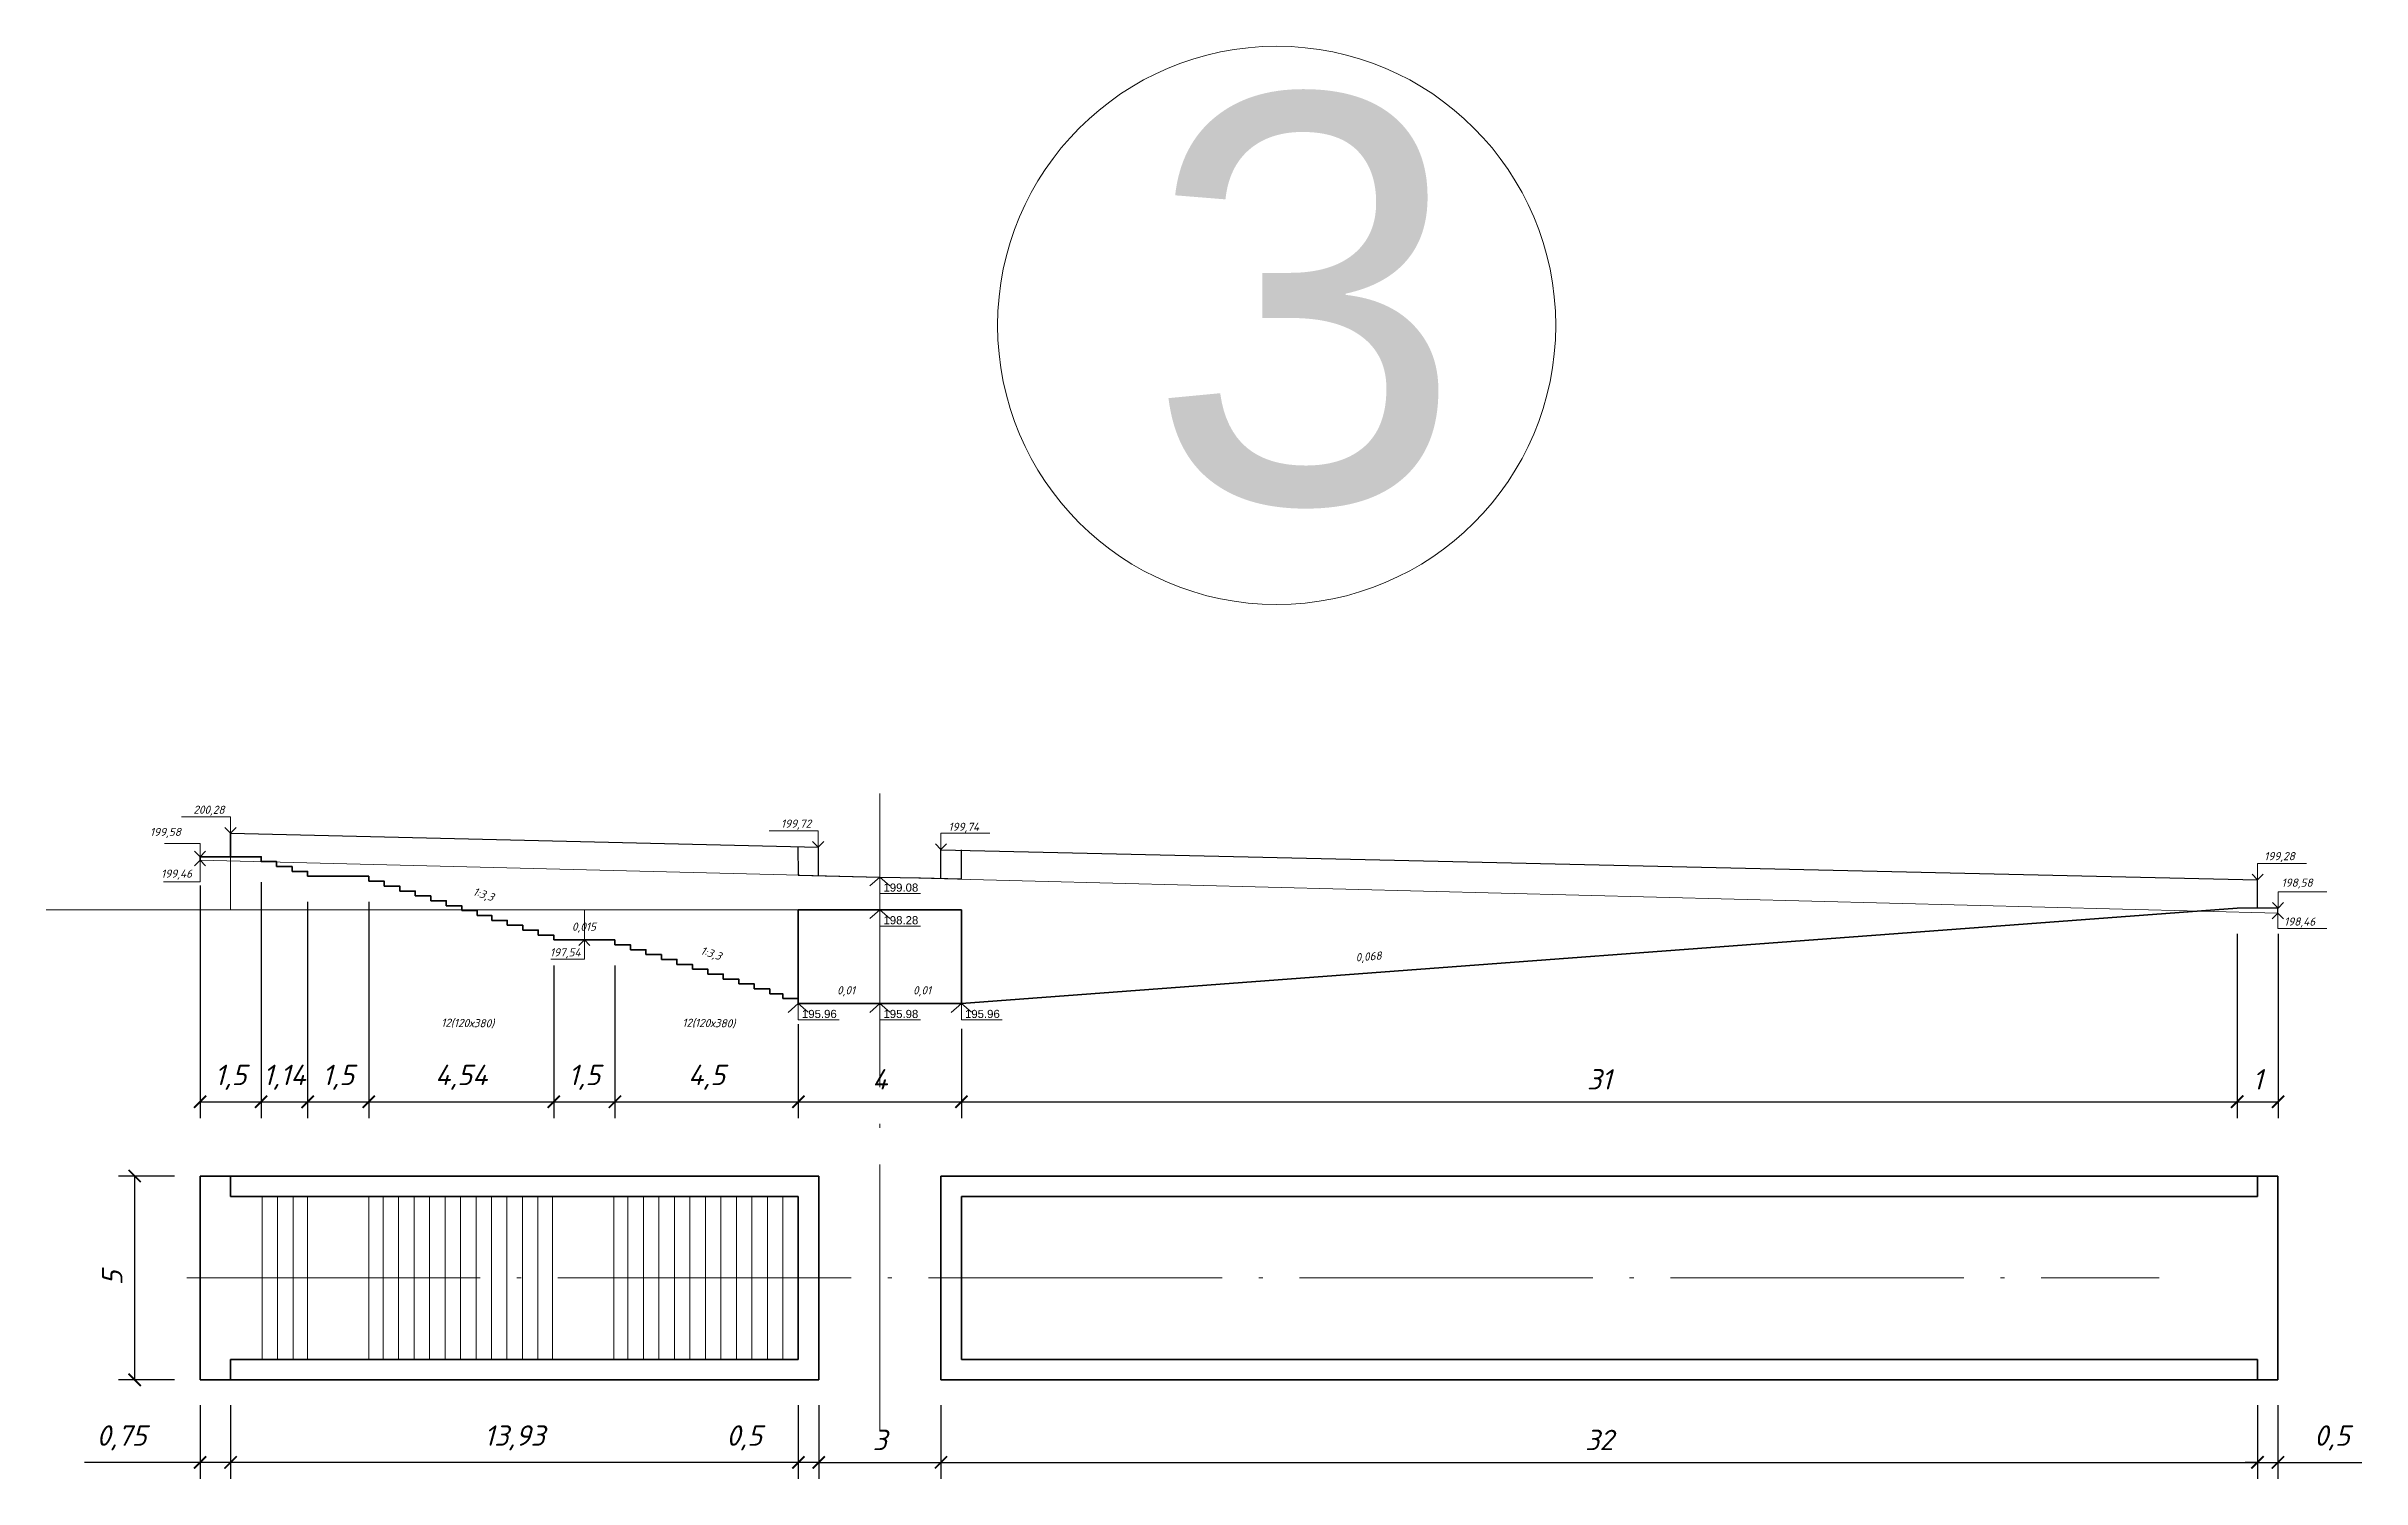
# Model space of a CAD drawing. Header units: millimetres. Extents: x -2123 to 5424, y -1286 to 835.
# Drawn here: x 4840.6 to 4897.4, y -746.5 to -711.4 of the extents above; entities that cross this region are included whole.
import ezdxf

# ---------------------------------------------------------------- set-up
doc = ezdxf.new("R2010")
doc.units = ezdxf.units.MM
doc.linetypes.add('ACAD_ISO04W100', pattern=[30, 24, -3, 0, -3])
doc.layers.get('0').update_dxf_attribs({"lineweight": 15})
doc.layers.add('вертикалка', color=6, linetype='Continuous', lineweight=15)
doc.layers.add('Текст', color=7, linetype='Continuous', lineweight=15)
doc.layers.add('поперечніе для 12м', color=7, linetype='Continuous')
doc.styles.get("Standard").update_dxf_attribs({"font": 'arial.ttf'})
doc.styles.add('Креслярський', font='isocpeui.ttf')
doc.styles.add('стиль1', font='isocpeui.ttf')
doc.dimstyles.new('3 Cтил Макс', dxfattribs={"dimtxt": 1, "dimasz": 0.3, "dimexe": 1.25, "dimexo": 0.625, "dimgap": 0.3, "dimtad": 1, "dimtxsty": 'стиль1', "dimblk": 'ARCHTICK', "dimcen": 2.5, "dimadec": 0, "dimazin": 0, "dimtfac": 1, "dimtmove": 0, "dimatfit": 3, "dimldrblk": 'DATUMFILLED', "dimfxl": 1, "dimarcsym": 0})

msp = doc.modelspace()

# ---------------------------------------------------------------- texts
at = {"color": 0, "char_height": 0.2, "style": 'Креслярський'}
for s, insert, width, attachment_point, rotation in [('199,58', (4843.892, -730.548), 6.8889, 3, 0.1066), ('200,28', (4844.197, -730.003), 6.8889, 1, 359.8934), ('199,72', (4858.615, -730.344), 6.8889, 1, 359.8934), ('199,74', (4862.723, -730.422), 6.8889, 1, 359.8934), ('199,46', (4844.165, -731.57), 6.8889, 3, 0.1066), ('199,28', (4895.756, -731.142), 6.8889, 3, 0.1066), ('1:3,3', (4851.102, -732.003), 6.8889, 1, 342.0413), ('198,58', (4896.194, -731.792), 6.8889, 3, 0.1066), ('198,46', (4896.256, -732.994), 6.8889, 9, 359.8934), ('0,015', (4854.074, -732.872), 6.8889, 3, 0.1066), ('197,54', (4853.698, -733.501), 6.8889, 3, 0.1066), ('1:3,3', (4856.686, -733.45), 6.8889, 1, 342.0413), ('0,068', (4873.342, -733.579), 0.97958, 3, 4.4123), ('0,01', (4859.991, -734.432), 6.8889, 1, 359.8934), ('0,01', (4862.298, -734.432), 6.8889, 3, 0.1066), ('12(120х380)', (4850.28, -735.226), 1.47564, 1, 359.1437), ('12(120х380)', (4856.196, -735.226), 1.47564, 1, 359.1437)]:
    msp.add_mtext(s, dxfattribs=dict(at, insert=insert, width=width, attachment_point=attachment_point, rotation=rotation))
at = {"layer": 'поперечніе для 12м', "color": 7, "lineweight": 9, "char_height": 0.2, "attachment_point": 1}
for s, width, insert in [('199.08', 0.41147, (4861.129, -731.913)), ('198.28', 0.41147, (4861.129, -732.713)), ('195.96', 0.85283, (4859.129, -735.013)), ('195.98', 0.41147, (4861.129, -735.013)), ('195.96', 0.3642, (4863.129, -735.013))]:
    msp.add_mtext_dynamic_manual_height_columns(s, width=width, gutter_width=12.5, heights=[0], dxfattribs=dict(at, insert=insert))
at = {"layer": 'Текст', "color": 18, "true_color": 0x000000, "insert": (4867.59, -712.575, -1.649), "char_height": 10, "attachment_point": 1}
msp.add_mtext_dynamic_manual_height_columns('3', width=4.68276, gutter_width=12.5, heights=[0], dxfattribs=at)

# ---------------------------------------------------------------- blocks, each defined once
blk = doc.blocks.new('_ArchTick')
at = {"color": 0, "linetype": 'ByBlock', "const_width": 0.15}
blk.add_lwpolyline([(-0.5, -0.5), (0.5, 0.5)], dxfattribs=at)
blk = doc.blocks.new('*D682')
at = {"layer": 'Defpoints', "color": 0, "lineweight": 20, "ltscale": 0.5, "transparency": 16777216}
for p in [(4859.54, -744.089), (4862.54, -744.089), (4862.54, -746.114)]:
    blk.add_point(p, dxfattribs=at)
at = {"layer": 'вертикалка', "color": 0, "lineweight": -2, "ltscale": 0.5, "transparency": 16777216}
for p, q in [((4859.54, -744.714), (4859.54, -746.514)), ((4862.54, -744.714), (4862.54, -746.514)), ((4859.54, -746.114), (4862.54, -746.114))]:
    blk.add_line(p, q, dxfattribs=at)
at = {"layer": 'вертикалка', "color": 0, "lineweight": -2, "ltscale": 0.5, "transparency": 16777216, "xscale": 0.3, "yscale": 0.3, "zscale": 0.3, "rotation": 180}
blk.add_blockref('_ArchTick', (4859.54, -746.114), dxfattribs=at)
at = {"layer": 'вертикалка', "color": 0, "lineweight": -2, "ltscale": 0.5, "transparency": 16777216, "xscale": 0.3, "yscale": 0.3, "zscale": 0.3}
blk.add_blockref('_ArchTick', (4862.54, -746.114), dxfattribs=at)
at = {"layer": 'вертикалка', "color": 0, "lineweight": 20, "ltscale": 0.5, "transparency": 16777216, "insert": (4861.04, -745.564), "char_height": 0.5, "attachment_point": 5, "style": 'стиль1'}
blk.add_mtext('3', dxfattribs=at)
blk = doc.blocks.new('_DatumFilled')
at = {"color": 0, "linetype": 'ByBlock'}
blk.add_solid([(0, 0.58), (-1, 0), (0, -0.58)], dxfattribs=at)
blk = doc.blocks.new('*D671')
at = {"layer": 'Defpoints', "color": 0, "lineweight": 20, "ltscale": 0.5, "transparency": 16777216}
for p in [(4859.04, -744.089), (4859.54, -744.089), (4859.04, -746.114)]:
    blk.add_point(p, dxfattribs=at)
at = {"layer": 'вертикалка', "color": 0, "lineweight": -2, "ltscale": 0.5, "transparency": 16777216}
for p, q in [((4859.04, -744.714), (4859.04, -746.514)), ((4859.54, -744.714), (4859.54, -746.514)), ((4859.04, -746.114), (4856.986, -746.114)), ((4859.54, -746.114), (4859.04, -746.114)), ((4859.54, -746.114), (4859.84, -746.114))]:
    blk.add_line(p, q, dxfattribs=at)
at = {"layer": 'вертикалка', "color": 0, "lineweight": -2, "ltscale": 0.5, "transparency": 16777216, "xscale": 0.3, "yscale": 0.3, "zscale": 0.3}
blk.add_blockref('_ArchTick', (4859.04, -746.114), dxfattribs=at)
at = {"layer": 'вертикалка', "color": 0, "lineweight": -2, "ltscale": 0.5, "transparency": 16777216, "xscale": 0.3, "yscale": 0.3, "zscale": 0.3, "rotation": 180}
blk.add_blockref('_ArchTick', (4859.54, -746.114), dxfattribs=at)
at = {"layer": 'вертикалка', "color": 0, "lineweight": 20, "ltscale": 0.5, "transparency": 16777216, "insert": (4857.713, -745.514), "char_height": 0.5, "attachment_point": 5, "style": 'стиль1'}
blk.add_mtext('0,5', dxfattribs=at)
blk = doc.blocks.new('*D672')
at = {"layer": 'Defpoints', "color": 0, "lineweight": 20, "ltscale": 0.5, "transparency": 16777216}
for p in [(4845.111, -744.089), (4859.04, -744.089), (4845.111, -746.114)]:
    blk.add_point(p, dxfattribs=at)
at = {"layer": 'вертикалка', "color": 0, "lineweight": -2, "ltscale": 0.5, "transparency": 16777216}
for p, q in [((4845.111, -744.714), (4845.111, -746.514)), ((4859.04, -744.714), (4859.04, -746.514)), ((4859.04, -746.114), (4845.111, -746.114))]:
    blk.add_line(p, q, dxfattribs=at)
at = {"layer": 'вертикалка', "color": 0, "lineweight": -2, "ltscale": 0.5, "transparency": 16777216, "xscale": 0.3, "yscale": 0.3, "zscale": 0.3, "rotation": 180}
blk.add_blockref('_ArchTick', (4845.111, -746.114), dxfattribs=at)
at = {"layer": 'вертикалка', "color": 0, "lineweight": -2, "ltscale": 0.5, "transparency": 16777216, "xscale": 0.3, "yscale": 0.3, "zscale": 0.3}
blk.add_blockref('_ArchTick', (4859.04, -746.114), dxfattribs=at)
at = {"layer": 'вертикалка', "color": 0, "lineweight": 20, "ltscale": 0.5, "transparency": 16777216, "insert": (4852.076, -745.514), "char_height": 0.5, "attachment_point": 5, "style": 'стиль1'}
blk.add_mtext('13,93', dxfattribs=at)
blk = doc.blocks.new('*D673')
at = {"layer": 'Defpoints', "color": 0, "lineweight": 20, "ltscale": 0.5, "transparency": 16777216}
for p in [(4844.361, -744.089), (4845.111, -744.089), (4845.111, -746.114)]:
    blk.add_point(p, dxfattribs=at)
at = {"layer": 'вертикалка', "color": 0, "lineweight": -2, "ltscale": 0.5, "transparency": 16777216}
for p, q in [((4844.361, -744.714), (4844.361, -746.514)), ((4845.111, -744.714), (4845.111, -746.514)), ((4844.361, -746.114), (4841.529, -746.114)), ((4845.111, -746.114), (4844.361, -746.114))]:
    blk.add_line(p, q, dxfattribs=at)
at = {"layer": 'вертикалка', "color": 0, "lineweight": -2, "ltscale": 0.5, "transparency": 16777216, "xscale": 0.3, "yscale": 0.3, "zscale": 0.3, "rotation": 180}
blk.add_blockref('_ArchTick', (4844.361, -746.114), dxfattribs=at)
at = {"layer": 'вертикалка', "color": 0, "lineweight": -2, "ltscale": 0.5, "transparency": 16777216, "xscale": 0.3, "yscale": 0.3, "zscale": 0.3}
blk.add_blockref('_ArchTick', (4845.111, -746.114), dxfattribs=at)
at = {"layer": 'вертикалка', "color": 0, "lineweight": 20, "ltscale": 0.5, "transparency": 16777216, "insert": (4842.438, -745.514), "char_height": 0.5, "attachment_point": 5, "style": 'стиль1'}
blk.add_mtext('0,75', dxfattribs=at)
blk = doc.blocks.new('*D674')
at = {"layer": 'Defpoints', "color": 0, "lineweight": 20, "ltscale": 0.5, "transparency": 16777216}
for p in [(4844.361, -731.34), (4845.861, -731.377), (4845.861, -737.267)]:
    blk.add_point(p, dxfattribs=at)
at = {"layer": 'вертикалка', "color": 0, "lineweight": -2, "ltscale": 0.5, "transparency": 16777216}
for p, q in [((4844.361, -731.965), (4844.361, -737.667)), ((4845.861, -732.002), (4845.861, -737.667)), ((4844.361, -737.267), (4845.861, -737.267))]:
    blk.add_line(p, q, dxfattribs=at)
at = {"layer": 'вертикалка', "color": 0, "lineweight": -2, "ltscale": 0.5, "transparency": 16777216, "xscale": 0.3, "yscale": 0.3, "zscale": 0.3, "rotation": 180}
blk.add_blockref('_ArchTick', (4844.361, -737.267), dxfattribs=at)
at = {"layer": 'вертикалка', "color": 0, "lineweight": -2, "ltscale": 0.5, "transparency": 16777216, "xscale": 0.3, "yscale": 0.3, "zscale": 0.3}
blk.add_blockref('_ArchTick', (4845.861, -737.267), dxfattribs=at)
at = {"layer": 'вертикалка', "color": 0, "lineweight": 20, "ltscale": 0.5, "transparency": 16777216, "insert": (4845.111, -736.667), "char_height": 0.5, "attachment_point": 5, "style": 'стиль1'}
blk.add_mtext('1,5', dxfattribs=at)
blk = doc.blocks.new('*D675')
at = {"layer": 'Defpoints', "color": 0, "lineweight": 20, "ltscale": 0.5, "transparency": 16777216}
for p in [(4845.861, -731.257), (4847.001, -731.737), (4847.001, -737.267)]:
    blk.add_point(p, dxfattribs=at)
at = {"layer": 'вертикалка', "color": 0, "lineweight": -2, "ltscale": 0.5, "transparency": 16777216}
for p, q in [((4845.861, -731.882), (4845.861, -737.667)), ((4847.001, -732.362), (4847.001, -737.667)), ((4845.861, -737.267), (4847.001, -737.267))]:
    blk.add_line(p, q, dxfattribs=at)
at = {"layer": 'вертикалка', "color": 0, "lineweight": -2, "ltscale": 0.5, "transparency": 16777216, "xscale": 0.3, "yscale": 0.3, "zscale": 0.3, "rotation": 180}
blk.add_blockref('_ArchTick', (4845.861, -737.267), dxfattribs=at)
at = {"layer": 'вертикалка', "color": 0, "lineweight": -2, "ltscale": 0.5, "transparency": 16777216, "xscale": 0.3, "yscale": 0.3, "zscale": 0.3}
blk.add_blockref('_ArchTick', (4847.001, -737.267), dxfattribs=at)
at = {"layer": 'вертикалка', "color": 0, "lineweight": 20, "ltscale": 0.5, "transparency": 16777216, "insert": (4846.431, -736.667), "char_height": 0.5, "attachment_point": 5, "style": 'стиль1'}
blk.add_mtext('1,14', dxfattribs=at)
blk = doc.blocks.new('*D676')
at = {"layer": 'Defpoints', "color": 0, "lineweight": 20, "ltscale": 0.5, "transparency": 16777216}
for p in [(4847.001, -731.737), (4848.501, -731.737), (4848.501, -737.267)]:
    blk.add_point(p, dxfattribs=at)
at = {"layer": 'вертикалка', "color": 0, "lineweight": -2, "ltscale": 0.5, "transparency": 16777216}
for p, q in [((4847.001, -732.362), (4847.001, -737.667)), ((4848.501, -732.362), (4848.501, -737.667)), ((4847.001, -737.267), (4848.501, -737.267))]:
    blk.add_line(p, q, dxfattribs=at)
at = {"layer": 'вертикалка', "color": 0, "lineweight": -2, "ltscale": 0.5, "transparency": 16777216, "xscale": 0.3, "yscale": 0.3, "zscale": 0.3, "rotation": 180}
blk.add_blockref('_ArchTick', (4847.001, -737.267), dxfattribs=at)
at = {"layer": 'вертикалка', "color": 0, "lineweight": -2, "ltscale": 0.5, "transparency": 16777216, "xscale": 0.3, "yscale": 0.3, "zscale": 0.3}
blk.add_blockref('_ArchTick', (4848.501, -737.267), dxfattribs=at)
at = {"layer": 'вертикалка', "color": 0, "lineweight": 20, "ltscale": 0.5, "transparency": 16777216, "insert": (4847.751, -736.667), "char_height": 0.5, "attachment_point": 5, "style": 'стиль1'}
blk.add_mtext('1,5', dxfattribs=at)
blk = doc.blocks.new('*D677')
at = {"layer": 'Defpoints', "color": 0, "lineweight": 20, "ltscale": 0.5, "transparency": 16777216}
for p in [(4848.501, -731.857), (4853.04, -733.297), (4853.04, -737.267)]:
    blk.add_point(p, dxfattribs=at)
at = {"layer": 'вертикалка', "color": 0, "lineweight": -2, "ltscale": 0.5, "transparency": 16777216}
for p, q in [((4848.501, -732.482), (4848.501, -737.667)), ((4853.04, -733.922), (4853.04, -737.667)), ((4848.501, -737.267), (4853.04, -737.267))]:
    blk.add_line(p, q, dxfattribs=at)
at = {"layer": 'вертикалка', "color": 0, "lineweight": -2, "ltscale": 0.5, "transparency": 16777216, "xscale": 0.3, "yscale": 0.3, "zscale": 0.3, "rotation": 180}
blk.add_blockref('_ArchTick', (4848.501, -737.267), dxfattribs=at)
at = {"layer": 'вертикалка', "color": 0, "lineweight": -2, "ltscale": 0.5, "transparency": 16777216, "xscale": 0.3, "yscale": 0.3, "zscale": 0.3}
blk.add_blockref('_ArchTick', (4853.04, -737.267), dxfattribs=at)
at = {"layer": 'вертикалка', "color": 0, "lineweight": 20, "ltscale": 0.5, "transparency": 16777216, "insert": (4850.771, -736.667), "char_height": 0.5, "attachment_point": 5, "style": 'стиль1'}
blk.add_mtext('4,54', dxfattribs=at)
blk = doc.blocks.new('*D678')
at = {"layer": 'Defpoints', "color": 0, "lineweight": 20, "ltscale": 0.5, "transparency": 16777216}
for p in [(4853.04, -733.297), (4854.54, -733.297), (4854.54, -737.267)]:
    blk.add_point(p, dxfattribs=at)
at = {"layer": 'вертикалка', "color": 0, "lineweight": -2, "ltscale": 0.5, "transparency": 16777216}
for p, q in [((4853.04, -733.922), (4853.04, -737.667)), ((4854.54, -733.922), (4854.54, -737.667)), ((4853.04, -737.267), (4854.54, -737.267))]:
    blk.add_line(p, q, dxfattribs=at)
at = {"layer": 'вертикалка', "color": 0, "lineweight": -2, "ltscale": 0.5, "transparency": 16777216, "xscale": 0.3, "yscale": 0.3, "zscale": 0.3, "rotation": 180}
blk.add_blockref('_ArchTick', (4853.04, -737.267), dxfattribs=at)
at = {"layer": 'вертикалка', "color": 0, "lineweight": -2, "ltscale": 0.5, "transparency": 16777216, "xscale": 0.3, "yscale": 0.3, "zscale": 0.3}
blk.add_blockref('_ArchTick', (4854.54, -737.267), dxfattribs=at)
at = {"layer": 'вертикалка', "color": 0, "lineweight": 20, "ltscale": 0.5, "transparency": 16777216, "insert": (4853.79, -736.667), "char_height": 0.5, "attachment_point": 5, "style": 'стиль1'}
blk.add_mtext('1,5', dxfattribs=at)
blk = doc.blocks.new('*D679')
at = {"layer": 'Defpoints', "color": 0, "lineweight": 20, "ltscale": 0.5, "transparency": 16777216}
for p in [(4854.54, -733.417), (4859.04, -734.737), (4859.04, -737.267)]:
    blk.add_point(p, dxfattribs=at)
at = {"layer": 'вертикалка', "color": 0, "lineweight": -2, "ltscale": 0.5, "transparency": 16777216}
for p, q in [((4854.54, -734.042), (4854.54, -737.667)), ((4859.04, -735.362), (4859.04, -737.667)), ((4854.54, -737.267), (4859.04, -737.267))]:
    blk.add_line(p, q, dxfattribs=at)
at = {"layer": 'вертикалка', "color": 0, "lineweight": -2, "ltscale": 0.5, "transparency": 16777216, "xscale": 0.3, "yscale": 0.3, "zscale": 0.3, "rotation": 180}
blk.add_blockref('_ArchTick', (4854.54, -737.267), dxfattribs=at)
at = {"layer": 'вертикалка', "color": 0, "lineweight": -2, "ltscale": 0.5, "transparency": 16777216, "xscale": 0.3, "yscale": 0.3, "zscale": 0.3}
blk.add_blockref('_ArchTick', (4859.04, -737.267), dxfattribs=at)
at = {"layer": 'вертикалка', "color": 0, "lineweight": 20, "ltscale": 0.5, "transparency": 16777216, "insert": (4856.79, -736.667), "char_height": 0.5, "attachment_point": 5, "style": 'стиль1'}
blk.add_mtext('4,5', dxfattribs=at)
blk = doc.blocks.new('*D680')
at = {"layer": 'Defpoints', "color": 0, "lineweight": 20, "ltscale": 0.5, "transparency": 16777216}
for p in [(4859.04, -734.857), (4863.04, -734.857), (4863.04, -737.267)]:
    blk.add_point(p, dxfattribs=at)
at = {"layer": 'вертикалка', "color": 0, "lineweight": -2, "ltscale": 0.5, "transparency": 16777216}
for p, q in [((4859.04, -735.482), (4859.04, -737.667)), ((4863.04, -735.482), (4863.04, -737.667)), ((4859.04, -737.267), (4863.04, -737.267))]:
    blk.add_line(p, q, dxfattribs=at)
at = {"layer": 'вертикалка', "color": 0, "lineweight": -2, "ltscale": 0.5, "transparency": 16777216, "xscale": 0.3, "yscale": 0.3, "zscale": 0.3, "rotation": 180}
blk.add_blockref('_ArchTick', (4859.04, -737.267), dxfattribs=at)
at = {"layer": 'вертикалка', "color": 0, "lineweight": -2, "ltscale": 0.5, "transparency": 16777216, "xscale": 0.3, "yscale": 0.3, "zscale": 0.3}
blk.add_blockref('_ArchTick', (4863.04, -737.267), dxfattribs=at)
at = {"layer": 'вертикалка', "color": 0, "lineweight": 20, "ltscale": 0.5, "transparency": 16777216, "insert": (4861.04, -736.717), "char_height": 0.5, "attachment_point": 5, "style": 'стиль1'}
blk.add_mtext('4', dxfattribs=at)
blk = doc.blocks.new('*D681')
at = {"layer": 'Defpoints', "color": 0, "lineweight": 20, "ltscale": 0.5, "transparency": 16777216}
for p in [(4842.758, -739.089), (4844.361, -739.089), (4844.361, -744.089)]:
    blk.add_point(p, dxfattribs=at)
at = {"layer": 'вертикалка', "color": 0, "lineweight": -2, "ltscale": 0.5, "transparency": 16777216}
for p, q in [((4843.736, -739.089), (4842.358, -739.089)), ((4842.758, -744.089), (4842.758, -739.089)), ((4843.736, -744.089), (4842.358, -744.089))]:
    blk.add_line(p, q, dxfattribs=at)
at = {"layer": 'вертикалка', "color": 0, "lineweight": -2, "ltscale": 0.5, "transparency": 16777216, "xscale": 0.3, "yscale": 0.3, "zscale": 0.3}
for p, rotation in [((4842.758, -739.089), 90), ((4842.758, -744.089), 270)]:
    blk.add_blockref('_ArchTick', p, dxfattribs=dict(at, rotation=rotation))
at = {"layer": 'вертикалка', "color": 0, "lineweight": 20, "ltscale": 0.5, "transparency": 16777216, "insert": (4842.208, -741.589), "char_height": 0.5, "attachment_point": 5, "rotation": 90, "style": 'стиль1'}
blk.add_mtext('5', dxfattribs=at)
blk = doc.blocks.new('*D715')
at = {"layer": 'Defpoints', "color": 0, "lineweight": 20, "ltscale": 0.5, "transparency": 16777216}
for p in [(4862.54, -744.089), (4894.842, -744.089), (4894.842, -746.114)]:
    blk.add_point(p, dxfattribs=at)
at = {"layer": 'вертикалка', "color": 0, "lineweight": -2, "ltscale": 0.5, "transparency": 16777216}
for p, q in [((4862.54, -744.714), (4862.54, -746.514)), ((4894.842, -744.714), (4894.842, -746.514)), ((4862.54, -746.114), (4894.842, -746.114))]:
    blk.add_line(p, q, dxfattribs=at)
at = {"layer": 'вертикалка', "color": 0, "lineweight": -2, "ltscale": 0.5, "transparency": 16777216, "xscale": 0.3, "yscale": 0.3, "zscale": 0.3, "rotation": 180}
blk.add_blockref('_ArchTick', (4862.54, -746.114), dxfattribs=at)
at = {"layer": 'вертикалка', "color": 0, "lineweight": -2, "ltscale": 0.5, "transparency": 16777216, "xscale": 0.3, "yscale": 0.3, "zscale": 0.3}
blk.add_blockref('_ArchTick', (4894.842, -746.114), dxfattribs=at)
at = {"layer": 'вертикалка', "color": 0, "lineweight": 20, "ltscale": 0.5, "transparency": 16777216, "insert": (4878.691, -745.564), "char_height": 0.5, "attachment_point": 5, "style": 'стиль1'}
blk.add_mtext('32', dxfattribs=at)
blk = doc.blocks.new('*D716')
at = {"layer": 'Defpoints', "color": 0, "lineweight": 20, "ltscale": 0.5, "transparency": 16777216}
for p in [(4894.842, -744.089), (4895.342, -744.089), (4895.342, -746.114)]:
    blk.add_point(p, dxfattribs=at)
at = {"layer": 'вертикалка', "color": 0, "lineweight": -2, "ltscale": 0.5, "transparency": 16777216}
for p, q in [((4894.842, -744.714), (4894.842, -746.514)), ((4895.342, -744.714), (4895.342, -746.514)), ((4894.842, -746.114), (4894.542, -746.114)), ((4894.842, -746.114), (4895.342, -746.114)), ((4895.342, -746.114), (4897.397, -746.114))]:
    blk.add_line(p, q, dxfattribs=at)
at = {"layer": 'вертикалка', "color": 0, "lineweight": -2, "ltscale": 0.5, "transparency": 16777216, "xscale": 0.3, "yscale": 0.3, "zscale": 0.3}
blk.add_blockref('_ArchTick', (4894.842, -746.114), dxfattribs=at)
at = {"layer": 'вертикалка', "color": 0, "lineweight": -2, "ltscale": 0.5, "transparency": 16777216, "xscale": 0.3, "yscale": 0.3, "zscale": 0.3, "rotation": 180}
blk.add_blockref('_ArchTick', (4895.342, -746.114), dxfattribs=at)
at = {"layer": 'вертикалка', "color": 0, "lineweight": 20, "ltscale": 0.5, "transparency": 16777216, "insert": (4896.67, -745.514), "char_height": 0.5, "attachment_point": 5, "style": 'стиль1'}
blk.add_mtext('0,5', dxfattribs=at)
blk = doc.blocks.new('*D717')
at = {"layer": 'Defpoints', "color": 0, "lineweight": 20, "ltscale": 0.5, "transparency": 16777216}
for p in [(4894.343, -732.519), (4863.04, -737.267), (4894.343, -737.267)]:
    blk.add_point(p, dxfattribs=at)
at = {"layer": 'вертикалка', "color": 0, "lineweight": -2, "ltscale": 0.5, "transparency": 16777216}
for p, q in [((4894.343, -733.144), (4894.343, -737.667)), ((4863.04, -736.642), (4863.04, -736.867)), ((4863.04, -737.267), (4894.343, -737.267))]:
    blk.add_line(p, q, dxfattribs=at)
at = {"layer": 'вертикалка', "color": 0, "lineweight": -2, "ltscale": 0.5, "transparency": 16777216, "xscale": 0.3, "yscale": 0.3, "zscale": 0.3, "rotation": 180}
blk.add_blockref('_ArchTick', (4863.04, -737.267), dxfattribs=at)
at = {"layer": 'вертикалка', "color": 0, "lineweight": -2, "ltscale": 0.5, "transparency": 16777216, "xscale": 0.3, "yscale": 0.3, "zscale": 0.3}
blk.add_blockref('_ArchTick', (4894.343, -737.267), dxfattribs=at)
at = {"layer": 'вертикалка', "color": 0, "lineweight": 20, "ltscale": 0.5, "transparency": 16777216, "insert": (4878.692, -736.717), "char_height": 0.5, "attachment_point": 5, "style": 'стиль1'}
blk.add_mtext('31', dxfattribs=at)
blk = doc.blocks.new('*D718')
at = {"layer": 'Defpoints', "color": 0, "lineweight": 20, "ltscale": 0.5, "transparency": 16777216}
for p in [(4894.343, -732.519), (4895.345, -732.519), (4895.345, -737.267)]:
    blk.add_point(p, dxfattribs=at)
at = {"layer": 'вертикалка', "color": 0, "lineweight": -2, "ltscale": 0.5, "transparency": 16777216}
for p, q in [((4894.343, -733.144), (4894.343, -737.667)), ((4895.345, -733.144), (4895.345, -737.667)), ((4894.343, -737.267), (4895.345, -737.267))]:
    blk.add_line(p, q, dxfattribs=at)
at = {"layer": 'вертикалка', "color": 0, "lineweight": -2, "ltscale": 0.5, "transparency": 16777216, "xscale": 0.3, "yscale": 0.3, "zscale": 0.3, "rotation": 180}
blk.add_blockref('_ArchTick', (4894.343, -737.267), dxfattribs=at)
at = {"layer": 'вертикалка', "color": 0, "lineweight": -2, "ltscale": 0.5, "transparency": 16777216, "xscale": 0.3, "yscale": 0.3, "zscale": 0.3}
blk.add_blockref('_ArchTick', (4895.345, -737.267), dxfattribs=at)
at = {"layer": 'вертикалка', "color": 0, "lineweight": 20, "ltscale": 0.5, "transparency": 16777216, "insert": (4894.844, -736.717), "char_height": 0.5, "attachment_point": 5, "style": 'стиль1'}
blk.add_mtext('1', dxfattribs=at)

# ---------------------------------------------------------------- dimensions: what is measured, and where the dimension line sits
at = {"layer": 'вертикалка', "color": 5, "lineweight": 20, "ltscale": 0.5}
for base, p1, p2, picture, middle in [((4845.861, -737.267), (4844.361, -731.34), (4845.861, -731.377), '*D674', (4845.111, -736.667)), ((4848.501, -737.267), (4847.001, -731.737), (4848.501, -731.737), '*D676', (4847.751, -736.667)), ((4853.04, -737.267), (4848.501, -731.857), (4853.04, -733.297), '*D677', (4850.771, -736.667)), ((4895.345, -737.267), (4894.343, -732.519), (4895.345, -732.519), '*D718', (4894.844, -736.717)), ((4854.54, -737.267), (4853.04, -733.297), (4854.54, -733.297), '*D678', (4853.79, -736.667)), ((4859.04, -737.267), (4854.54, -733.417), (4859.04, -734.737), '*D679', (4856.79, -736.667)), ((4863.04, -737.267), (4859.04, -734.857), (4863.04, -734.857), '*D680', (4861.04, -736.717)), ((4845.111, -746.114), (4859.04, -744.089), (4845.111, -744.089), '*D672', (4852.076, -745.514)), ((4859.04, -746.114), (4859.54, -744.089), (4859.04, -744.089), '*D671', (4857.713, -745.514)), ((4862.54, -746.114), (4859.54, -744.089), (4862.54, -744.089), '*D682', (4861.04, -745.564)), ((4895.342, -746.114), (4894.842, -744.089), (4895.342, -744.089), '*D716', (4896.67, -745.514))]:
    dim = msp.add_linear_dim(base=base, p1=p1, p2=p2, dimstyle='3 Cтил Макс', override={"dimtxt": 0.5, "dimexe": 0.4}, dxfattribs=at)
    dim.commit()
    dim.dimension.update_dxf_attribs({"geometry": picture, "text_midpoint": middle})
for base, p1, p2, picture, middle in [((4847.001, -737.267), (4845.861, -731.257), (4847.001, -731.737), '*D675', (4846.431, -737.267)), ((4845.111, -746.114), (4844.361, -744.089), (4845.111, -744.089), '*D673', (4842.438, -746.114))]:
    dim = msp.add_linear_dim(base=base, p1=p1, p2=p2, dimstyle='3 Cтил Макс', override={"dimtxt": 0.5, "dimexe": 0.4}, dxfattribs=at)
    dim.commit()
    dim.dimension.update_dxf_attribs({"geometry": picture, "text_midpoint": middle, "dimtype": 160})
for base, p1, p2, text, picture, middle in [((4894.343, -737.267), (4863.04, -737.267), (4894.343, -732.519), '31', '*D717', (4878.692, -736.717)), ((4894.842, -746.114), (4862.54, -744.089), (4894.842, -744.089), '32', '*D715', (4878.691, -745.564))]:
    dim = msp.add_linear_dim(base=base, p1=p1, p2=p2, text=text, dimstyle='3 Cтил Макс', override={"dimtxt": 0.5, "dimexe": 0.4}, dxfattribs=at)
    dim.commit()
    dim.dimension.update_dxf_attribs({"geometry": picture, "text_midpoint": middle})
dim = msp.add_linear_dim(base=(4842.758, -739.089), p1=(4844.361, -744.089), p2=(4844.361, -739.089), angle=90, dimstyle='3 Cтил Макс', override={"dimtxt": 0.5, "dimexe": 0.4}, dxfattribs=at)
dim.commit()
dim.dimension.update_dxf_attribs({"geometry": '*D681', "text_midpoint": (4842.208, -741.589)})

# ---------------------------------------------------------------- linework, layer by layer
at = {"color": 0, "lineweight": 18}
for points in [[(4845.11, -730.68), (4845.11, -730.28), (4843.91, -730.28)], [(4844.973, -730.542), (4845.11, -730.68), (4845.247, -730.542)], [(4844.361, -731.257), (4844.361, -730.934), (4843.491, -730.934)], [(4859.527, -731.021), (4859.527, -730.621), (4858.327, -730.621)], [(4859.39, -730.883), (4859.527, -731.021), (4859.665, -730.883)], [(4862.678, -730.938), (4862.54, -731.075), (4862.403, -730.938)], [(4862.54, -731.075), (4862.54, -730.675), (4863.74, -730.675)], [(4844.361, -731.34), (4844.361, -731.871), (4843.464, -731.871)], [(4844.499, -731.12), (4844.361, -731.257), (4844.224, -731.12)], [(4844.498, -731.478), (4844.361, -731.34), (4844.224, -731.478)], [(4894.981, -731.682), (4894.843, -731.819), (4894.706, -731.682)], [(4894.843, -731.819), (4894.843, -731.419), (4896.043, -731.419)], [(4895.345, -732.519), (4895.345, -732.119), (4896.545, -732.119)], [(4895.478, -732.776), (4895.34, -732.639), (4895.203, -732.776)], [(4895.482, -732.382), (4895.345, -732.519), (4895.208, -732.382)], [(4895.343, -732.614), (4895.343, -733.014), (4896.543, -733.014)], [(4853.79, -733.297), (4853.79, -733.767), (4852.966, -733.767)], [(4853.928, -733.435), (4853.79, -733.297), (4853.653, -733.435)]]:
    msp.add_lwpolyline(points, dxfattribs=at)
for points in [[(4850.861, -732.214, 0, 0, 0), (4851.535, -732.43, 0.143, 0, 0), (4851.856, -732.533, 0, 0, 0)], [(4853.404, -733.12, 0, 0, 0), (4854.111, -733.158, 0.143, 0, 0), (4854.448, -733.177, 0, 0, 0)], [(4856.445, -733.661, 0, 0, 0), (4857.119, -733.877, 0.143, 0, 0), (4857.441, -733.98, 0, 0, 0)], [(4860.661, -734.679, 0, 0, 0), (4859.954, -734.718, 0.143, 0, 0), (4859.617, -734.736, 0, 0, 0)], [(4861.628, -734.679, 0, 0, 0), (4862.335, -734.718, 0.143, 0, 0), (4862.672, -734.736, 0, 0, 0)]]:
    msp.add_lwpolyline(points, format="xyseb", dxfattribs=at)
at = {"color": 0, "lineweight": 30}
msp.add_lwpolyline([(4873.389, -733.878, 0, 0, 0), (4872.683, -733.93, 0.143, 0, 0), (4872.347, -733.954, 0, 0, 0)], format="xyseb", dxfattribs=at)
at = {"layer": 'вертикалка', "color": 5, "lineweight": 20}
for points in [[(4859.039, -731.707), (4859.039, -731.007)], [(4859.538, -731.72), (4859.538, -731.02)], [(4844.36, -731.257), (4845.11, -731.257)], [(4844.361, -731.757), (4844.361, -731.257)], [(4845.11, -731.257), (4845.11, -732.557)], [(4861.04, -732.557), (4840.589, -732.557)], [(4853.79, -733.297), (4853.79, -732.557)], [(4895.34, -732.519), (4895.343, -732.639)], [(4848.501, -739.589), (4848.501, -743.589)]]:
    msp.add_lwpolyline(points, dxfattribs=at)
at = {"layer": 'вертикалка', "color": 1, "lineweight": 20}
msp.add_lwpolyline([(4895.34, -732.639), (4861.04, -731.757), (4844.361, -731.34), (4844.361, -731.34)], dxfattribs=at)
at = {"layer": 'поперечніе для 12м', "color": 116, "linetype": 'ACAD_ISO04W100', "lineweight": 9, "ltscale": 0.3, "true_color": 0x136734}
for points in [[(4861.04, -729.707), (4861.04, -745.349)], [(4844.037, -741.589), (4892.429, -741.589)]]:
    msp.add_lwpolyline(points, dxfattribs=at)
at = {"layer": 'поперечніе для 12м', "color": 177, "lineweight": 30, "true_color": 0x293189}
for points in [[(4845.11, -730.68), (4859.538, -731.02)], [(4859.042, -731.707), (4859.039, -731.008)], [(4859.538, -731.72), (4859.538, -731.02)], [(4862.54, -731.091), (4894.843, -731.819)], [(4859.039, -731.707), (4860.037, -731.732), (4861.04, -731.757), (4862.04, -731.777), (4863.04, -731.797)], [(4895.342, -732.516), (4894.843, -732.519), (4894.843, -731.819)], [(4895.34, -732.639), (4895.343, -732.519), (4894.343, -732.519)]]:
    msp.add_lwpolyline(points, dxfattribs=at)
at = {"layer": 'поперечніе для 12м', "color": 116, "lineweight": 35, "true_color": 0x136734}
for points in [[(4845.11, -731.257), (4845.11, -730.68)], [(4844.361, -739.089), (4859.54, -739.089)], [(4845.111, -739.589), (4859.04, -739.589)], [(4859.04, -739.589), (4859.04, -743.589)], [(4859.54, -739.089), (4859.54, -744.089)], [(4859.54, -739.589), (4859.54, -743.589)], [(4862.54, -739.089), (4895.342, -739.089)], [(4862.54, -739.089), (4862.54, -744.089)], [(4863.04, -739.589), (4894.842, -739.589)], [(4863.04, -739.589), (4863.04, -743.589)], [(4845.111, -743.589), (4859.04, -743.589)], [(4863.04, -743.589), (4894.842, -743.589)], [(4844.361, -744.089), (4859.54, -744.089)], [(4862.54, -744.089), (4895.342, -744.089)]]:
    msp.add_lwpolyline(points, dxfattribs=at)
at = {"layer": 'поперечніе для 12м', "color": 30, "lineweight": 30, "true_color": 0xf26722}
for points in [[(4862.54, -731.797), (4862.54, -731.091)], [(4863.04, -731.797), (4863.04, -731.091)]]:
    msp.add_lwpolyline(points, dxfattribs=at)
at = {"layer": 'поперечніе для 12м', "color": 177, "lineweight": 35, "true_color": 0x293189}
for points in [[(4845.861, -731.257), (4844.361, -731.257), (4844.361, -731.34)], [(4845.861, -731.377), (4845.861, -731.257), (4845.481, -731.257)], [(4846.241, -731.497), (4846.241, -731.377), (4845.861, -731.377)], [(4846.621, -731.617), (4846.621, -731.497), (4846.241, -731.497)], [(4847.001, -731.737), (4847.001, -731.617), (4846.621, -731.617)], [(4848.501, -731.737), (4847.001, -731.737)], [(4848.501, -731.737), (4848.501, -731.857)], [(4848.881, -731.977), (4848.881, -731.857), (4848.501, -731.857)], [(4849.261, -732.097), (4849.261, -731.977), (4848.881, -731.977)], [(4849.641, -732.217), (4849.641, -732.097), (4849.261, -732.097)], [(4850.021, -732.337), (4850.021, -732.217), (4849.641, -732.217)], [(4850.401, -732.457), (4850.401, -732.337), (4850.021, -732.337)], [(4850.781, -732.577), (4850.781, -732.457), (4850.401, -732.457)], [(4851.161, -732.697), (4851.161, -732.577), (4850.781, -732.577)], [(4851.52, -732.817), (4851.52, -732.697), (4851.161, -732.697)], [(4851.9, -732.937), (4851.9, -732.817), (4851.52, -732.817)], [(4863.04, -734.857), (4894.343, -732.519)], [(4852.28, -733.057), (4852.28, -732.937), (4851.9, -732.937)], [(4852.66, -733.177), (4852.66, -733.057), (4852.28, -733.057)], [(4853.04, -733.297), (4853.04, -733.177), (4852.66, -733.177)], [(4854.54, -733.297), (4853.04, -733.297)], [(4854.54, -733.417), (4854.54, -733.297)], [(4854.54, -733.297), (4854.54, -733.417)], [(4854.92, -733.537), (4854.92, -733.417), (4854.54, -733.417)], [(4855.3, -733.657), (4855.3, -733.537), (4854.92, -733.537)], [(4855.68, -733.777), (4855.68, -733.657), (4855.3, -733.657)], [(4856.06, -733.897), (4856.06, -733.777), (4855.68, -733.777)], [(4856.44, -734.017), (4856.44, -733.897), (4856.06, -733.897)], [(4856.82, -734.137), (4856.82, -734.017), (4856.44, -734.017)], [(4857.2, -734.257), (4857.2, -734.137), (4856.82, -734.137)], [(4857.58, -734.377), (4857.58, -734.257), (4857.2, -734.257)], [(4857.96, -734.497), (4857.96, -734.377), (4857.58, -734.377)], [(4858.34, -734.617), (4858.34, -734.497), (4857.96, -734.497)], [(4858.66, -734.737), (4858.66, -734.617), (4858.34, -734.617)], [(4859.04, -734.857), (4859.04, -734.737), (4858.66, -734.737)], [(4844.361, -739.089), (4844.361, -744.089)], [(4845.111, -739.089), (4845.111, -739.589)], [(4894.842, -739.089), (4894.842, -739.589)], [(4895.342, -739.089), (4895.342, -744.089)], [(4845.111, -743.589), (4845.111, -744.089)], [(4894.842, -743.589), (4894.842, -744.089)]]:
    msp.add_lwpolyline(points, dxfattribs=at)
at = {"layer": 'поперечніе для 12м', "color": 7, "lineweight": 9}
for points in [[(4861.04, -731.757), (4860.794, -731.974)], [(4861.04, -731.757), (4861.285, -731.973)], [(4861.04, -731.757), (4861.04, -732.157), (4862.04, -732.157)], [(4861.04, -732.557), (4860.794, -732.774)], [(4861.04, -732.557), (4861.285, -732.773)], [(4861.04, -732.557), (4861.04, -732.957), (4862.04, -732.957)], [(4859.04, -734.857), (4858.794, -735.074)], [(4859.04, -734.857), (4859.285, -735.073)], [(4859.04, -734.857), (4859.04, -735.257), (4860.04, -735.257)], [(4861.04, -734.857), (4860.794, -735.074)], [(4861.04, -734.857), (4861.285, -735.073)], [(4861.04, -734.857), (4861.04, -735.257), (4862.04, -735.257)], [(4863.04, -734.857), (4862.794, -735.074)], [(4863.04, -734.857), (4863.285, -735.073)], [(4863.04, -734.857), (4863.04, -735.257), (4864.04, -735.257)]]:
    msp.add_lwpolyline(points, dxfattribs=at)
at = {"layer": 'поперечніе для 12м', "color": 32, "lineweight": 35, "true_color": 0xcd6928}
for points in [[(4861.04, -732.557), (4859.04, -732.557), (4859.04, -734.857), (4863.04, -734.857), (4863.04, -732.557)], [(4861.04, -732.557), (4863.04, -732.557)]]:
    msp.add_lwpolyline(points, dxfattribs=at)
at = {"layer": 'поперечніе для 12м', "color": 7, "lineweight": 35}
msp.add_lwpolyline([(4861.04, -732.557), (4861.04, -732.557), (4862.54, -732.557), (4859.54, -732.557)], dxfattribs=at)
at = {"layer": 'поперечніе для 12м', "color": 116, "lineweight": 18, "true_color": 0x136734}
for points in [[(4845.882, -739.589), (4845.882, -743.589)], [(4846.262, -739.589), (4846.262, -743.589)], [(4846.642, -739.589), (4846.642, -743.589)], [(4848.852, -739.589), (4848.852, -743.589)], [(4849.232, -739.589), (4849.232, -743.589)], [(4849.612, -739.589), (4849.612, -743.589)], [(4849.992, -739.589), (4849.992, -743.589)], [(4850.372, -739.589), (4850.372, -743.589)], [(4850.752, -739.589), (4850.752, -743.589)], [(4851.132, -739.589), (4851.132, -743.589)], [(4851.512, -739.589), (4851.512, -743.589)], [(4851.892, -739.589), (4851.892, -743.589)], [(4852.272, -739.589), (4852.272, -743.589)], [(4852.652, -739.589), (4852.652, -743.589)], [(4854.86, -739.589), (4854.86, -743.589)], [(4855.24, -739.589), (4855.24, -743.589)], [(4855.62, -739.589), (4855.62, -743.589)], [(4856, -739.589), (4856, -743.589)], [(4856.38, -739.589), (4856.38, -743.589)], [(4856.76, -739.589), (4856.76, -743.589)], [(4857.14, -739.589), (4857.14, -743.589)], [(4857.52, -739.589), (4857.52, -743.589)], [(4857.9, -739.589), (4857.9, -743.589)], [(4858.28, -739.589), (4858.28, -743.589)], [(4858.66, -739.589), (4858.66, -743.589)]]:
    msp.add_lwpolyline(points, dxfattribs=at)
at = {"layer": 'поперечніе для 12м', "color": 177, "lineweight": 18, "true_color": 0x293189}
for points in [[(4847.001, -739.589), (4847.001, -743.589)], [(4853.011, -739.589), (4853.011, -743.589)], [(4854.511, -739.589), (4854.511, -743.589)]]:
    msp.add_lwpolyline(points, dxfattribs=at)
at = {"layer": 'Текст', "color": 18, "lineweight": 20, "true_color": 0x000000}
msp.add_circle((4870.776, -718.222, -1.649), 6.847, dxfattribs=at)

msp.set_redraw_order([(e.dxf.handle, doc.entitydb.next_handle()) for e in msp.query("TEXT MTEXT ATTDEF DIMENSION ARC_DIMENSION")])  # texts and dimensions are drawn at this point

doc.saveas('drawing.dxf')
